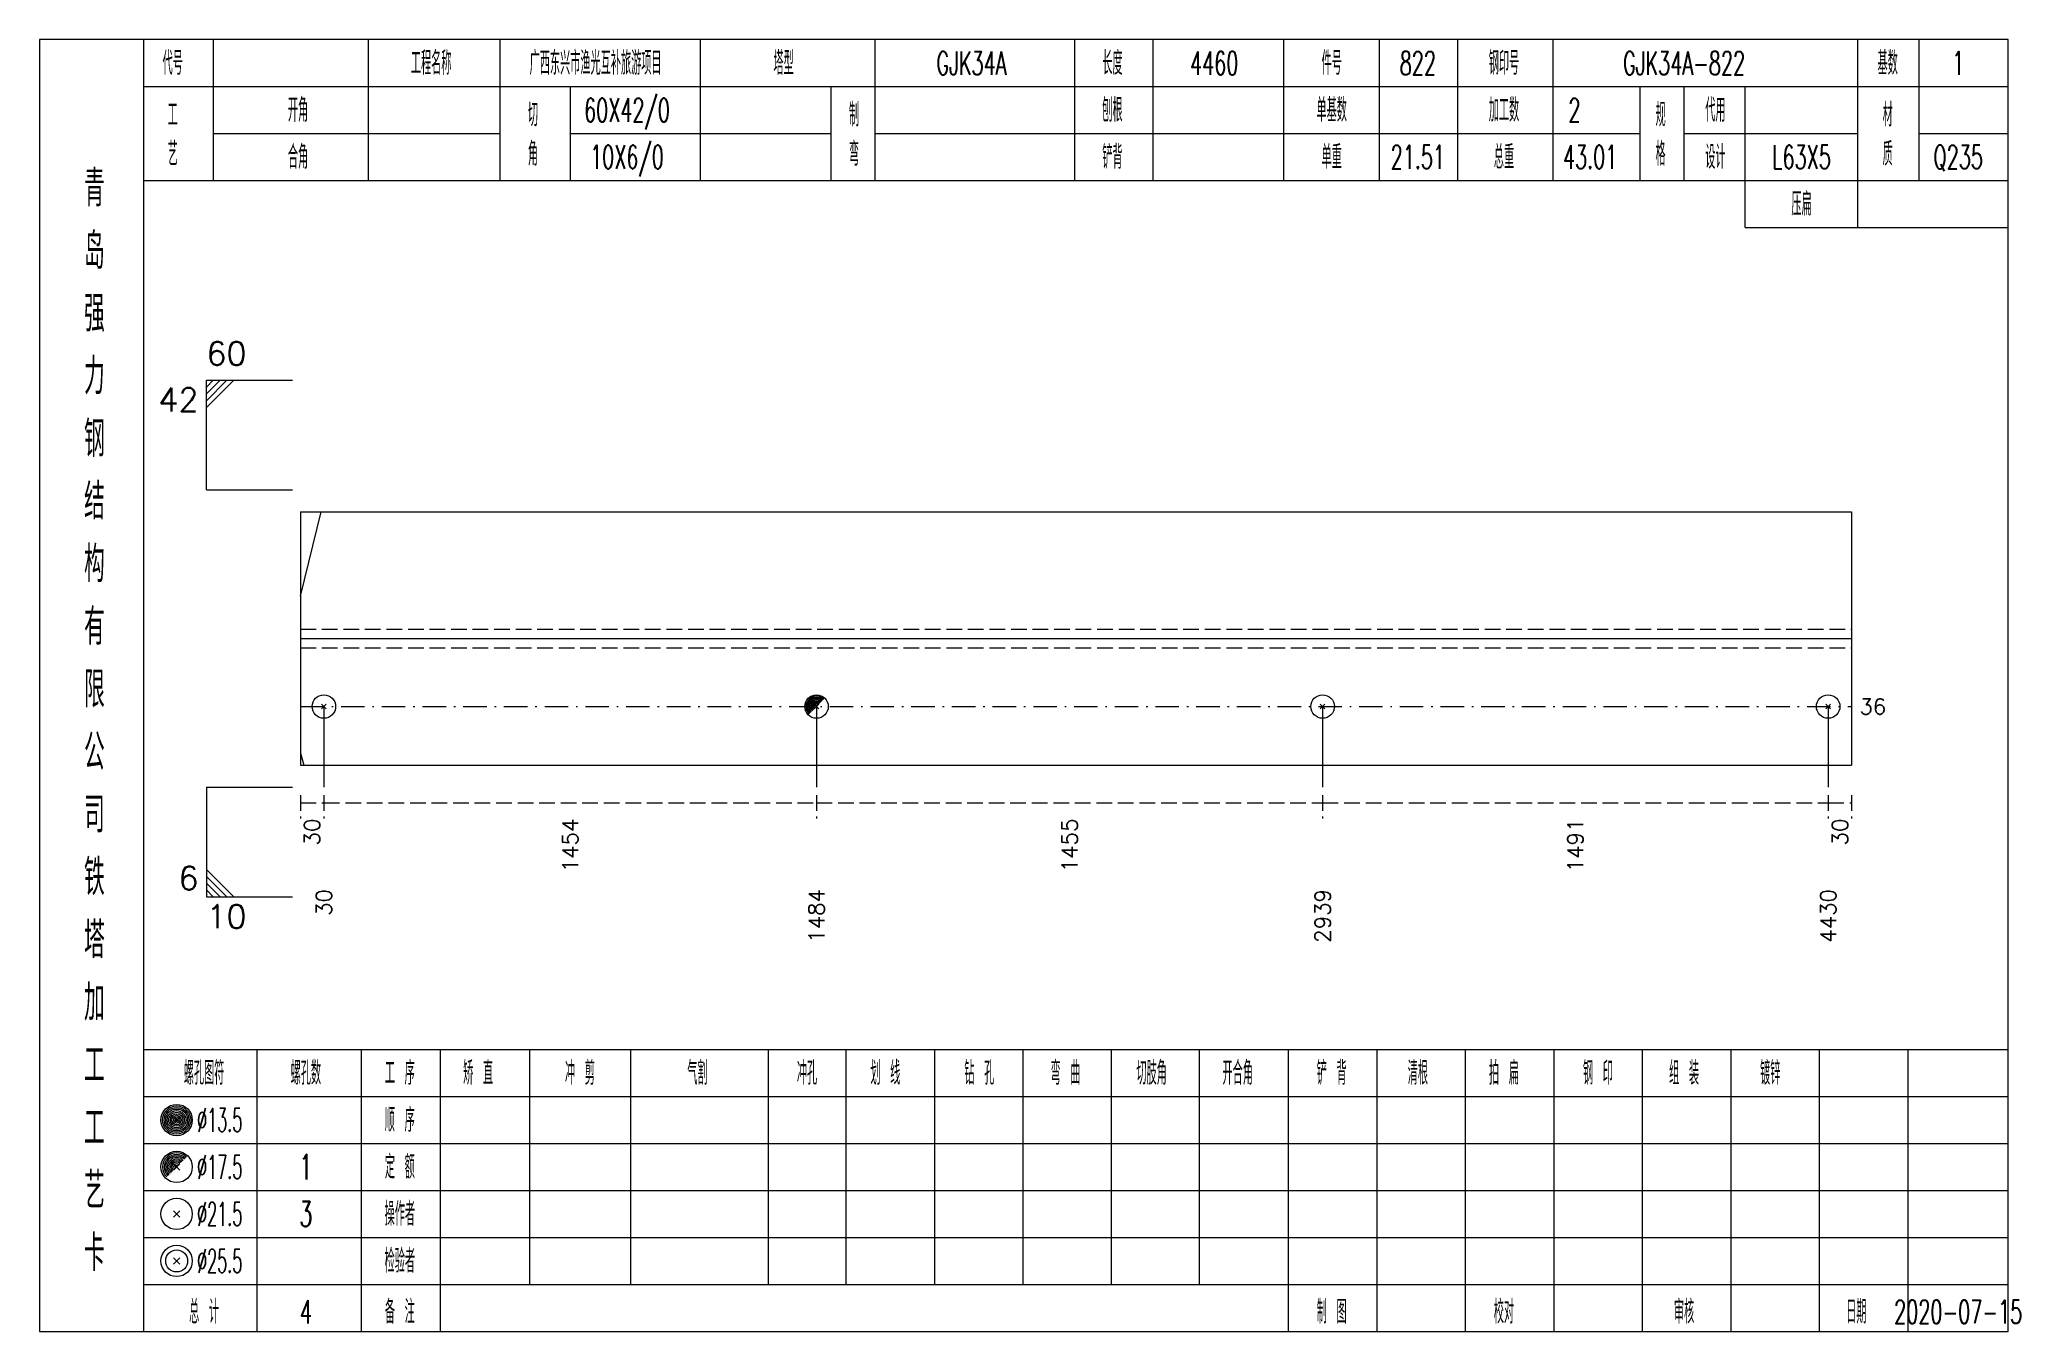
# Model space of a CAD drawing. Extents: x 0 to 2606, y -377 to 6479.
# Drawn here: x 522.8 to 775.7, y 2800 to 2965 of the extents above; entities that cross this region are included whole.
import ezdxf
from ezdxf.enums import TextEntityAlignment as Align

# ---------------------------------------------------------------- set-up
doc = ezdxf.new("R2010")
doc.units = 0
doc.header["$MEASUREMENT"] = 0
doc.linetypes.add('一点画线', pattern=[5.2, 3, -1, 0.2, -1])
doc.linetypes.add('虚线', pattern=[2.75, 2, -0.75])
doc.layers.get('0').update_dxf_attribs({"linetype": 'CONTINUOUS', "lineweight": 25})
doc.layers.add('1', color=7, linetype='CONTINUOUS', lineweight=25)
doc.layers.add('4', color=7, linetype='CONTINUOUS', lineweight=25)
doc.styles.get("Standard").update_dxf_attribs({"font": 'simplex.shx', "width": 0.7, "height": 3, "bigfont": 'gbhzfs.shx'})

msp = doc.modelspace()

# ---------------------------------------------------------------- texts
at = {"color": 7, "linetype": 'Continuous', "lineweight": 13}
msp.add_text('60', height=3, dxfattribs=at).set_placement((544.1, 2922.5), align=Align.BOTTOM_LEFT)
msp.add_text('42', height=3, dxfattribs=at).set_placement((543.1, 2920.5), align=Align.TOP_RIGHT)
msp.add_text('36', height=2, dxfattribs=at).set_placement((755.2, 2879.81), align=Align.MIDDLE_LEFT)
at = {"color": 8, "linetype": 'Continuous', "lineweight": 9}
for s, p in [('30', (557.6, 2865.5)), ('1454', (590.56, 2865.5)), ('1455', (654.33, 2865.5)), ('1491', (718.92, 2865.5)), ('30', (752.7, 2865.5))]:
    msp.add_text(s, height=2, rotation=90, dxfattribs=at).set_placement(p, align=Align.MIDDLE_RIGHT)
at = {"color": 7, "linetype": 'Continuous', "lineweight": 13}
msp.add_text('6', height=3, dxfattribs=at).set_placement((543.1, 2855.5), align=Align.BOTTOM_RIGHT)
msp.add_text('10', height=3, dxfattribs=at).set_placement((544.1, 2854.5), align=Align.TOP_LEFT)
at = {"layer": '1', "color": 7, "linetype": 'Continuous', "lineweight": 13}
for s, p in [('30', (559.1, 2856.5)), ('1484', (622.01, 2856.5)), ('2939', (686.64, 2856.5)), ('4430', (751.2, 2856.5))]:
    msp.add_text(s, height=2, rotation=90, dxfattribs=at).set_placement(p, align=Align.MIDDLE_RIGHT)
at = {"layer": '4', "color": 1, "linetype": 'Continuous', "lineweight": 13}
for s, height, width, p in [('代号', 3, 0.6, (539.8, 2962)), ('工程名称', 3, 0.6, (572.8, 2962)), ('广西东兴市渔光互补旅游项目', 3, 0.6, (593.8, 2962)), ('塔型', 3, 0.6, (617.8, 2962)), ('GJK34A', 3, 0.6, (641.8, 2962)), ('长度', 3, 0.6, (659.8, 2962)), ('4460', 3, 0.6, (672.8, 2962)), ('件号', 3, 0.6, (687.8, 2962)), ('822', 3, 0.6, (698.8, 2962)), ('钢印号', 3, 0.6, (709.8, 2962)), ('GJK34A-822', 3, 0.6, (732.8, 2962)), ('基数', 3, 0.6, (758.8, 2962)), ('1', 3, 0.6, (767.8, 2962)), ('开角', 3, 0.6, (555.8, 2956)), ('切', 3, 0.6, (585.8, 2955.4)), ('60X42/0', 3, 0.6, (597.8, 2956)), ('制', 3, 0.6, (626.8, 2955.4)), ('刨根', 3, 0.6, (659.8, 2956)), ('单基数', 3, 0.6, (687.8, 2956)), ('加工数', 3, 0.6, (709.8, 2956)), ('2', 3, 0.6, (718.8, 2956)), ('规', 3, 0.6, (729.8, 2955.4)), ('代用', 3, 0.6, (736.8, 2956)), ('材', 3, 0.6, (758.8, 2955.4)), ('工', 3, 0.6, (539.8, 2955.4)), ('艺', 3, 0.6, (539.8, 2950.4)), ('角', 3, 0.6, (585.8, 2950.4)), ('10X6/0', 3, 0.6, (597.8, 2950)), ('弯', 3, 0.6, (626.8, 2950.4)), ('格', 3, 0.6, (729.8, 2950.4)), ('质', 3, 0.6, (758.8, 2950.4)), ('合角', 3, 0.6, (555.8, 2950)), ('铲背', 3, 0.6, (659.8, 2950)), ('单重', 3, 0.6, (687.8, 2950)), ('21.51', 3, 0.6, (698.8, 2950)), ('总重', 3, 0.6, (709.8, 2950)), ('43.01', 3, 0.6, (720.8, 2950)), ('设计', 3, 0.6, (736.8, 2950)), ('L63X5', 3, 0.6, (747.8, 2950)), ('Q235', 3, 0.6, (767.8, 2950)), ('青', 4.6, 0.8, (529.8, 2946)), ('压扁', 3, 0.6, (747.8, 2944)), ('岛', 4.6, 0.8, (529.8, 2938)), ('强', 4.6, 0.8, (529.8, 2930)), ('力', 4.6, 0.8, (529.8, 2922)), ('钢', 4.6, 0.8, (529.8, 2914)), ('结', 4.6, 0.8, (529.8, 2906)), ('构', 4.6, 0.8, (529.8, 2898)), ('有', 4.6, 0.8, (529.8, 2890)), ('限', 4.6, 0.8, (529.8, 2882)), ('公', 4.6, 0.8, (529.8, 2874)), ('司', 4.6, 0.8, (529.8, 2866)), ('铁', 4.6, 0.8, (529.8, 2858)), ('塔', 4.6, 0.8, (529.8, 2850)), ('加', 4.6, 0.8, (529.8, 2842)), ('工', 4.6, 0.8, (529.8, 2834)), ('螺孔图符', 3, 0.6, (543.8, 2833)), ('螺孔数', 3, 0.6, (556.8, 2833)), ('工 序', 3, 0.6, (568.8, 2833)), ('矫 直', 3, 0.6, (578.8, 2833)), ('冲 剪', 3, 0.6, (591.8, 2833)), ('气割', 3, 0.6, (606.8, 2833)), ('冲孔', 3, 0.6, (620.8, 2833)), ('划 线', 3, 0.6, (630.8, 2833)), ('钻 孔', 3, 0.6, (642.8, 2833)), ('弯 曲', 3, 0.6, (653.8, 2833)), ('切肢角', 3, 0.6, (664.8, 2833)), ('开合角', 3, 0.6, (675.8, 2833)), ('铲 背', 3, 0.6, (687.8, 2833)), ('清根', 3, 0.6, (698.8, 2833)), ('拍 扁', 3, 0.6, (709.8, 2833)), ('钢 印', 3, 0.6, (721.8, 2833)), ('组 装', 3, 0.6, (732.8, 2833)), ('镀锌', 3, 0.6, (743.8, 2833)), ('工', 4.6, 0.8, (529.8, 2826)), ('%%C13.5', 3, 0.5, (545.8, 2827)), ('顺 序', 3, 0.6, (568.8, 2827)), ('艺', 4.6, 0.8, (529.8, 2818)), ('%%C17.5', 3, 0.5, (545.8, 2821)), ('1', 3.2, 0.6, (556.8, 2821)), ('定 额', 3, 0.6, (568.8, 2821)), ('%%C21.5', 3, 0.5, (545.8, 2815)), ('3', 3.2, 0.6, (556.8, 2815)), ('操作者', 3, 0.6, (568.8, 2815)), ('卡', 4.6, 0.8, (529.8, 2810)), ('%%C25.5', 3, 0.5, (545.8, 2809)), ('检验者', 3, 0.6, (568.8, 2809)), ('总 计', 3, 0.6, (543.8, 2802.5)), ('4', 3, 0.6, (556.8, 2802.5)), ('备 注', 3, 0.6, (568.8, 2802.5)), ('制 图', 3, 0.6, (687.8, 2802.5)), ('校对', 3, 0.6, (709.8, 2802.5)), ('审核', 3, 0.6, (732.8, 2802.5)), ('日期', 3, 0.6, (754.8, 2802.5)), ('2020-07-15', 3, 0.6, (767.8, 2802.5))]:
    msp.add_text(s, height=height, dxfattribs=dict(at, width=width)).set_placement(p, align=Align.MIDDLE_CENTER)

# ---------------------------------------------------------------- linework, layer by layer
at = {"color": 7, "linetype": 'Continuous', "lineweight": 13}
for p, q in [((544.1, 2921.5), (555.1, 2921.5)), ((544.1, 2907.5), (544.1, 2921.5)), ((544.97, 2921.5), (544.1, 2920.62)), ((545.85, 2921.5), (544.1, 2919.75)), ((546.72, 2921.5), (544.1, 2918.88)), ((547.6, 2921.5), (544.1, 2918)), ((544.1, 2907.5), (555.1, 2907.5)), ((556.1, 2893.9), (558.77, 2904.69)), ((559.1, 2879.81), (559.1, 2869.5)), ((622.01, 2879.81), (622.01, 2869.5)), ((686.64, 2879.81), (686.64, 2869.5)), ((751.2, 2879.81), (751.2, 2869.5)), ((556.1, 2873.85), (556.54, 2872.31)), ((544.1, 2869.5), (555.1, 2869.5)), ((544.1, 2869.5), (544.1, 2855.5)), ((547.6, 2855.5), (544.1, 2859)), ((546.72, 2855.5), (544.1, 2858.12)), ((545.85, 2855.5), (544.1, 2857.25)), ((544.97, 2855.5), (544.1, 2856.38)), ((544.1, 2855.5), (555.1, 2855.5))]:
    msp.add_line(p, q, dxfattribs=at)
at = {"color": 7, "linetype": 'Continuous', "lineweight": 18}
for p, q in [((556.1, 2904.69), (556.1, 2872.31)), ((556.1, 2904.69), (754.2, 2904.69)), ((754.2, 2904.69), (754.2, 2872.31)), ((556.1, 2888.5), (754.2, 2888.5))]:
    msp.add_line(p, q, dxfattribs=at)
at = {"color": 1, "linetype": '虚线', "lineweight": 18}
for p, q in [((556.1, 2889.69), (754.2, 2889.69)), ((556.1, 2887.31), (754.2, 2887.31))]:
    msp.add_line(p, q, dxfattribs=at)
at = {"color": 3, "linetype": '一点画线', "lineweight": 13}
msp.add_line((556.1, 2879.81), (754.2, 2879.81), dxfattribs=at)
at = {"color": 8, "linetype": '虚线', "lineweight": 9}
for p, q in [((556.1, 2868.5), (556.1, 2865.5)), ((559.1, 2868.5), (559.1, 2865.5)), ((559.1, 2868.5), (559.1, 2865.5)), ((622.01, 2868.5), (622.01, 2865.5)), ((622.01, 2868.5), (622.01, 2865.5)), ((686.64, 2868.5), (686.64, 2865.5)), ((686.64, 2868.5), (686.64, 2865.5)), ((751.2, 2868.5), (751.2, 2865.5)), ((751.2, 2868.5), (751.2, 2865.5)), ((754.2, 2868.5), (754.2, 2865.5)), ((556.1, 2867.5), (559.1, 2867.5)), ((559.1, 2867.5), (622.01, 2867.5)), ((622.01, 2867.5), (686.64, 2867.5)), ((686.64, 2867.5), (751.2, 2867.5)), ((751.2, 2867.5), (754.2, 2867.5))]:
    msp.add_line(p, q, dxfattribs=at)
at = {"layer": '1', "color": 7, "linetype": 'Continuous', "lineweight": 13}
for p, q in [((558.8, 2879.51), (559.4, 2880.11)), ((559.4, 2879.51), (558.8, 2880.11)), ((686.34, 2879.51), (686.94, 2880.11)), ((686.94, 2879.51), (686.34, 2880.11)), ((750.9, 2879.51), (751.5, 2880.11)), ((751.5, 2879.51), (750.9, 2880.11))]:
    msp.add_line(p, q, dxfattribs=at)
at = {"layer": '1', "color": 7, "linetype": 'Continuous', "lineweight": 0}
for p, q in [((621.71, 2879.51), (622.31, 2880.11)), ((621.71, 2880.11), (622.31, 2879.51))]:
    msp.add_line(p, q, dxfattribs=at)
at = {"layer": '1', "color": 7, "linetype": 'Continuous', "lineweight": 18}
msp.add_line((556.1, 2872.31), (754.2, 2872.31), dxfattribs=at)
at = {"layer": '1', "color": 7, "linetype": 'Continuous', "lineweight": 13}
for centre in [(559.1, 2879.81), (622.01, 2879.81), (686.64, 2879.81), (751.2, 2879.81)]:
    msp.add_circle(centre, 1.5, dxfattribs=at)
for radius in [1.35, 1.2, 1.05, 0.9, 0.75, 0.6, 0.45, 0.3, 0.15]:
    msp.add_arc((622.01, 2879.81), radius, 45, 225, dxfattribs=at)
at = {"layer": '4', "color": 1, "linetype": 'Continuous', "lineweight": 18}
for p, q in [((536.1, 2800), (536.1, 2965)), ((545, 2947), (545, 2965)), ((564.8, 2947), (564.8, 2965)), ((581.6, 2947), (581.6, 2965)), ((607.2, 2947), (607.2, 2965)), ((629.5, 2947), (629.5, 2965)), ((655, 2947), (655, 2965)), ((665, 2947), (665, 2965)), ((681.7, 2947), (681.7, 2965)), ((693.9, 2947), (693.9, 2965)), ((703.9, 2947), (703.9, 2965)), ((716.1, 2947), (716.1, 2965)), ((755, 2941), (755, 2965)), ((762.8, 2947), (762.8, 2965)), ((536.1, 2959), (774.2, 2959)), ((590.6, 2947), (590.6, 2959)), ((623.9, 2947), (623.9, 2959)), ((727.2, 2947), (727.2, 2959)), ((732.8, 2947), (732.8, 2959)), ((740.6, 2941), (740.6, 2959)), ((545, 2953), (581.6, 2953)), ((590.6, 2953), (623.9, 2953)), ((629.5, 2953), (727.2, 2953)), ((732.8, 2953), (755, 2953)), ((762.8, 2953), (774.2, 2953)), ((536.1, 2947), (774.2, 2947)), ((740.6, 2941), (774.2, 2941)), ((536.1, 2836), (774.2, 2836)), ((550.6, 2800), (550.6, 2836)), ((563.9, 2800), (563.9, 2836)), ((574, 2800), (574, 2836)), ((585.4, 2806), (585.4, 2836)), ((598.3, 2806), (598.3, 2836)), ((615.9, 2806), (615.9, 2836)), ((625.8, 2806), (625.8, 2836)), ((637.1, 2806), (637.1, 2836)), ((648.4, 2806), (648.4, 2836)), ((659.7, 2806), (659.7, 2836)), ((670.9, 2806), (670.9, 2836)), ((682.3, 2806), (682.3, 2836)), ((693.6, 2806), (693.6, 2836)), ((704.9, 2806), (704.9, 2836)), ((716.2, 2806), (716.2, 2836)), ((727.5, 2806), (727.5, 2836)), ((738.8, 2806), (738.8, 2836)), ((750.1, 2806), (750.1, 2836)), ((761.4, 2806), (761.4, 2836)), ((536.1, 2830), (774.2, 2830)), ((536.1, 2824), (774.2, 2824)), ((536.1, 2818), (774.2, 2818)), ((536.1, 2812), (774.2, 2812)), ((536.1, 2806), (774.2, 2806)), ((682.3, 2800), (682.3, 2806)), ((693.6, 2800), (693.6, 2806)), ((704.9, 2800), (704.9, 2806)), ((716.2, 2800), (716.2, 2806)), ((727.5, 2800), (727.5, 2806)), ((738.8, 2800), (738.8, 2806)), ((750.1, 2800), (750.1, 2806)), ((761.4, 2800), (761.4, 2806))]:
    msp.add_line(p, q, dxfattribs=at)
at = {"layer": '4', "color": 7, "linetype": 'Continuous', "lineweight": 13}
for p, q in [((540.1, 2826.8), (540.5, 2827.2)), ((540.5, 2826.8), (540.1, 2827.2)), ((539.9, 2814.6), (540.7, 2815.4)), ((540.7, 2814.6), (539.9, 2815.4)), ((539.9, 2808.6), (540.7, 2809.4)), ((540.7, 2808.6), (539.9, 2809.4))]:
    msp.add_line(p, q, dxfattribs=at)
at = {"layer": '4', "color": 7, "linetype": 'Continuous', "lineweight": 0}
for p, q in [((539.9, 2820.6), (540.7, 2821.4)), ((539.9, 2821.4), (540.7, 2820.6))]:
    msp.add_line(p, q, dxfattribs=at)
at = {"layer": '4', "color": 1, "linetype": 'Continuous', "lineweight": 18}
msp.add_lwpolyline([(522.8, 2965), (522.8, 2800), (774.2, 2800), (774.2, 2965)], close=True, dxfattribs=at)
at = {"layer": '4', "color": 7, "linetype": 'Continuous', "lineweight": 13}
for centre, radius in [((540.3, 2827), 2), ((540.3, 2827), 1.8), ((540.3, 2827), 1.6), ((540.3, 2827), 1.4), ((540.3, 2827), 1.2), ((540.3, 2827), 1), ((540.3, 2827), 0.8), ((540.3, 2827), 0.6), ((540.3, 2827), 0.4), ((540.3, 2827), 0.2), ((540.3, 2821), 2), ((540.3, 2815), 2), ((540.3, 2809), 2), ((540.3, 2809), 1.4)]:
    msp.add_circle(centre, radius, dxfattribs=at)
for radius in [1.8, 1.6, 1.4, 1.2, 1, 0.8, 0.6, 0.4, 0.2]:
    msp.add_arc((540.3, 2821), radius, 45, 225, dxfattribs=at)

msp.set_redraw_order([(e.dxf.handle, doc.entitydb.next_handle()) for e in msp.query("TEXT MTEXT ATTDEF DIMENSION ARC_DIMENSION")])  # texts and dimensions are drawn at this point

doc.saveas('drawing.dxf')
